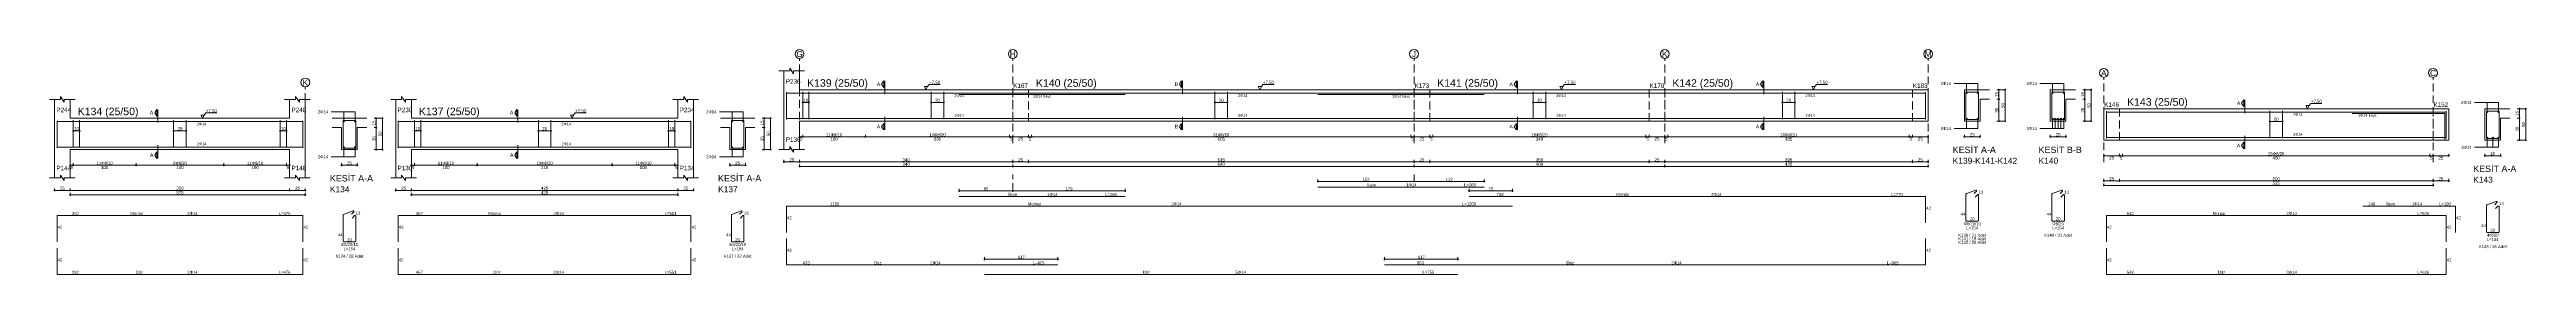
# Model space of a CAD drawing. Header units: millimetres. Extents: x 23801 to 80069, y 9628 to 14137.
# Drawn here: x 46973 to 52899, y 11367 to 11904 of the extents above; entities that cross this region are included whole.
import ezdxf

# ---------------------------------------------------------------- set-up
doc = ezdxf.new("R2010")
doc.units = ezdxf.units.MM
doc.linetypes.add('DASHDOT2', pattern=[12.7, 6.35, -3.175, 0, -3.175])
doc.linetypes.add('DASHED4', pattern=[18.75, 12.5, -6.25])
doc.layers.add('aks', color=251, linetype='DASHDOT2', lineweight=35)
for name, color, linetype in [('Donatı Topl. Uzun. Yazısı', 7, 'Continuous'), ('Donatı Uz. Yazısı', 7, 'Continuous'), ('Donatı Yazısı', 7, 'Continuous'), ('Donatı Çizgisi', 7, 'Continuous'), ('Kiriş', 7, 'Continuous'), ('Standart', 7, 'Continuous'), ('Ölçülendirme', 7, 'Continuous')]:
    doc.layers.add(name, color=color, linetype=linetype)
doc.styles.add('arial_1_18', font='arial.ttf', dxfattribs={"height": 0.2})

# ---------------------------------------------------------------- blocks, each defined once
blk = doc.blocks.new('IDE475Entity7406')
at = {"layer": 'aks', "color": 30, "linetype": 'DASHED4', "lineweight": 5}
blk.add_lwpolyline([(16605.9, 2001.7), (16605.9, 2136.7)], dxfattribs=at)
at = {"layer": 'aks', "color": 1, "linetype": 'Continuous', "lineweight": 5}
blk.add_circle((16605.9, 2143.7), 7, dxfattribs=at)
at = {"layer": 'Donatı Çizgisi', "color": 5, "linetype": 'Continuous', "lineweight": 5}
for points in [[(16209.9, 2039.3), (16209.9, 2082.7)], [(16209.9, 2081.3), (16601.9, 2081.3)], [(16235.9, 2039.9), (16235.9, 2083.5)], [(16245.9, 2039.9), (16245.9, 2083.5)], [(16395.9, 2039.9), (16395.9, 2083.5)], [(16415.9, 2039.9), (16415.9, 2083.5)], [(16565.9, 2039.9), (16565.9, 2083.5)], [(16575.9, 2039.9), (16575.9, 2083.5)], [(16601.9, 2039.3), (16601.9, 2082.7)], [(16666.3, 2039.2), (16666.3, 2082.8)], [(16666.3, 2082.8), (16686.3, 2082.8)], [(16686.3, 2039.2), (16686.3, 2082.8)], [(16209.9, 2040.7), (16601.9, 2040.7)], [(16666.3, 2039.2), (16686.3, 2039.2)], [(16666.9, 1933.4), (16682, 1938.9)], [(16679.4, 1933.6), (16683, 1937.2)], [(16209.9, 1889.7), (16209.9, 1931.7)], [(16209.9, 1931.7), (16601.9, 1931.7)], [(16601.9, 1889.7), (16601.9, 1931.7)], [(16666.3, 1890.6), (16666.3, 1932.5)], [(16680.8, 1927.7), (16684.5, 1931.5)], [(16686.3, 1890.6), (16686.3, 1930.7)], [(16209.9, 1837.8), (16209.9, 1879.8)], [(16601.9, 1837.8), (16601.9, 1879.8)], [(16667.3, 1889.6), (16685.3, 1889.6)], [(16209.9, 1837.8), (16601.9, 1837.8)]]:
    blk.add_lwpolyline(points, dxfattribs=at)
for centre in [(16667.3, 2081.8), (16685.3, 2081.8), (16667.3, 2040.2), (16685.3, 2040.2)]:
    blk.add_circle(centre, 1, dxfattribs=at)
for centre, start, end in [((16682.3, 1937.9), 315, 110), ((16667.3, 1932.5), 110, 180), ((16685.3, 1930.7), 0, 135), ((16667.3, 1890.6), 180, 270), ((16685.3, 1890.6), 270, 0)]:
    blk.add_arc(centre, 1.02, start, end, dxfattribs=at)
at = {"layer": 'Kiriş', "color": 1, "linetype": 'Continuous', "lineweight": 5}
for points in [[(16197.9, 2116.7), (16215.4, 2116.7)], [(16205.9, 1991.7), (16205.9, 2116.7)], [(16215.4, 2116.7), (16215.4, 2121.2)], [(16221.4, 2112.2), (16215.4, 2121.2)], [(16221.4, 2112.2), (16221.4, 2116.7)], [(16221.4, 2116.7), (16238.9, 2116.7)], [(16230.9, 2086.7), (16230.9, 2116.7)], [(16572.9, 2116.7), (16590.4, 2116.7)], [(16580.9, 2086.7), (16580.9, 2116.7)], [(16590.4, 2116.7), (16590.4, 2121.2)], [(16596.4, 2112.2), (16590.4, 2121.2)], [(16596.4, 2116.7), (16613.9, 2116.7)], [(16596.4, 2112.2), (16596.4, 2116.7)], [(16605.9, 1991.7), (16605.9, 2116.7)], [(16230.9, 2086.7), (16580.9, 2086.7)], [(16648.8, 2086.7), (16703.8, 2086.7)], [(16648.8, 2071.7), (16663.8, 2071.7)], [(16663.8, 2036.7), (16663.8, 2071.7)], [(16688.8, 2071.7), (16703.8, 2071.7)], [(16688.8, 2036.7), (16688.8, 2071.7)], [(16230.9, 2036.7), (16580.9, 2036.7)], [(16230.9, 1991.7), (16230.9, 2036.7)], [(16580.9, 1991.7), (16580.9, 2036.7)], [(16663.8, 2036.7), (16688.8, 2036.7)], [(16197.9, 1991.7), (16215.4, 1991.7)], [(16221.4, 1987.2), (16215.4, 1996.2)], [(16215.4, 1991.7), (16215.4, 1996.2)], [(16221.4, 1991.7), (16238.9, 1991.7)], [(16221.4, 1987.2), (16221.4, 1991.7)], [(16572.9, 1991.7), (16590.4, 1991.7)], [(16596.4, 1987.2), (16590.4, 1996.2)], [(16590.4, 1991.7), (16590.4, 1996.2)], [(16596.4, 1991.7), (16613.9, 1991.7)], [(16596.4, 1987.2), (16596.4, 1991.7)]]:
    blk.add_lwpolyline(points, dxfattribs=at)
at = {"layer": 'Ölçülendirme', "color": 1, "linetype": 'Continuous', "lineweight": 5}
for points in [[(16365.7, 2095.4), (16369.2, 2100.7)], [(16369.2, 2090.2), (16365.7, 2095.4)], [(16369.2, 2090.2), (16369.2, 2100.7)], [(16370.9, 2079.7), (16370.9, 2100.7)], [(16444.7, 2091.7), (16447.2, 2095)], [(16447.2, 2095), (16464.9, 2095)], [(16647.3, 2096.8), (16685.3, 2096.8)], [(16667.3, 2081.8), (16667.3, 2096.8)], [(16685.3, 2081.8), (16685.3, 2096.8)], [(16235.9, 2066.5), (16245.9, 2066.5)], [(16395.9, 2066.5), (16415.9, 2066.5)], [(16442.2, 2086.7), (16439.7, 2091.7)], [(16439.7, 2091.7), (16444.7, 2091.7)], [(16444.7, 2091.7), (16442.2, 2086.7)], [(16442.2, 2086.7), (16442.2, 2086.7)], [(16565.9, 2066.5), (16575.9, 2066.5)], [(16715.5, 2086.7), (16730, 2086.7)], [(16715.5, 2071.7), (16720, 2071.7)], [(16718.8, 2035.7), (16718.8, 2087.7)], [(16728.8, 2035.7), (16728.8, 2087.7)], [(16230.9, 2010.4), (16230.9, 2014.9)], [(16235.9, 2010.4), (16235.9, 2014.9)], [(16335.9, 2010.4), (16335.9, 2014.9)], [(16365.7, 2027.9), (16369.2, 2033.2)], [(16369.2, 2022.7), (16365.7, 2027.9)], [(16369.2, 2022.7), (16369.2, 2033.2)], [(16370.9, 2022.7), (16370.9, 2043.7)], [(16475.9, 2010.4), (16475.9, 2014.9)], [(16575.9, 2010.4), (16575.9, 2014.9)], [(16580.9, 2010.4), (16580.9, 2014.9)], [(16647.3, 2025.2), (16685.3, 2025.2)], [(16663.8, 2010.4), (16663.8, 2014.9)], [(16667.3, 2025.2), (16667.3, 2040.2)], [(16685.3, 2025.2), (16685.3, 2040.2)], [(16688.8, 2010.4), (16688.8, 2014.9)], [(16715.5, 2036.7), (16730, 2036.7)], [(16229.9, 2011.7), (16581.9, 2011.7)], [(16662.8, 2011.7), (16689.8, 2011.7)], [(16204.9, 1971.7), (16606.9, 1971.7)], [(16205.9, 1970.4), (16205.9, 1974.9)], [(16229.9, 1964.5), (16606.9, 1964.5)], [(16230.9, 1970.4), (16230.9, 1974.9)], [(16230.9, 1963.2), (16230.9, 1967.7)], [(16580.9, 1970.4), (16580.9, 1974.9)], [(16605.9, 1970.4), (16605.9, 1974.9)], [(16605.9, 1963.2), (16605.9, 1967.7)]]:
    blk.add_lwpolyline(points, dxfattribs=at)
for centre in [(16235.9, 2066.5), (16245.9, 2066.5), (16395.9, 2066.5), (16415.9, 2066.5), (16565.9, 2066.5), (16575.9, 2066.5), (16718.8, 2086.7), (16718.8, 2071.7), (16728.8, 2086.7), (16718.8, 2036.7), (16728.8, 2036.7), (16230.9, 2011.7), (16235.9, 2011.7), (16235.9, 2011.7), (16335.9, 2011.7), (16335.9, 2011.7), (16475.9, 2011.7), (16475.9, 2011.7), (16575.9, 2011.7), (16575.9, 2011.7), (16580.9, 2011.7), (16663.8, 2011.7), (16688.8, 2011.7), (16205.9, 1971.7), (16230.9, 1971.7), (16230.9, 1971.7), (16230.9, 1964.5), (16580.9, 1971.7), (16580.9, 1971.7), (16605.9, 1971.7), (16605.9, 1964.5)]:
    blk.add_circle(centre, 0.75, dxfattribs=at)
at = {"layer": 'aks', "color": 1, "linetype": 'Continuous', "lineweight": 5, "style": 'arial_1_18'}
blk.add_text('K', height=9.45, dxfattribs=at).set_placement((16601.5, 2138.8))
at = {"layer": 'Donatı Topl. Uzun. Yazısı', "color": 1, "linetype": 'Continuous', "lineweight": 5, "style": 'arial_1_18'}
for s, p in [('L=476', (16563.5, 1932.7)), ('L=154', (16666.9, 1876.2)), ('L=476', (16563.5, 1838.8))]:
    blk.add_text(s, height=4.8, dxfattribs=at).set_placement(p)
at = {"layer": 'Donatı Uz. Yazısı', "color": 1, "linetype": 'Continuous', "lineweight": 5, "style": 'arial_1_18'}
for s, p in [('392', (16233.5, 1932.7)), ('13', (16686.3, 1933.2)), ('42', (16210.9, 1910.7)), ('42', (16602.9, 1910.7)), ('44', (16657.9, 1898.3)), ('42', (16210.9, 1858.8)), ('42', (16602.9, 1858.8)), ('20', (16672.5, 1890.6)), ('392', (16233.5, 1838.8))]:
    blk.add_text(s, height=4.8, dxfattribs=at).set_placement(p)
at = {"layer": 'Donatı Yazısı', "color": 5, "linetype": 'Continuous', "lineweight": 5, "style": 'arial_1_18'}
for s, p in [('2Φ14', (16625.9, 2094.4)), ('2Φ14', (16625.9, 2022.8)), ('2Φ14', (16417.7, 1932.7)), ('K134 / 28 Adet', (16654.1, 1864.6)), ('Φ8/20/10', (16662.4, 1882.9)), ('2Φ14', (16417.7, 1838.8))]:
    blk.add_text(s, height=4.8, dxfattribs=at).set_placement(p)
for p in [(16432.9, 2075.4), (16432.9, 2043.7)]:
    blk.add_text('2Φ14', height=4.32, rotation=360, dxfattribs=at).set_placement(p)
at = {"layer": 'Donatı Yazısı', "color": 1, "linetype": 'Continuous', "lineweight": 5, "style": 'arial_1_18'}
for s, p in [('Montaj', (16327, 1932.7)), ('Düz', (16335.2, 1838.8))]:
    blk.add_text(s, height=4.8, dxfattribs=at).set_placement(p)
at = {"layer": 'Kiriş', "color": 1, "linetype": 'Continuous', "lineweight": 5, "style": 'arial_1_18'}
for s, height, p in [('P244', 7.2, (16208.9, 2096.3)), ('K134 (25/50)', 12, (16242.9, 2091.5)), ('P248', 7.2, (16583.9, 2096.3)), ('P144', 7.2, (16208.9, 2003.7)), ('P148', 7.2, (16583.9, 2003.7)), ('KESİT A-A', 10.2, (16645.1, 1985.9)), ('K134', 9.6, (16645.1, 1968.8))]:
    blk.add_text(s, height=height, dxfattribs=at).set_placement(p)
at = {"layer": 'Ölçülendirme', "color": 1, "linetype": 'Continuous', "lineweight": 5, "style": 'arial_1_18'}
for s, height, p in [('A', 5.95, (16358, 2092.5)), ('+7.50', 5, (16447.2, 2096)), ('A', 5.95, (16358, 2025)), ('25', 5, (16672.4, 2012.7)), ('25', 5, (16214.6, 1972.7)), ('5', 5, (16231.5, 2005.7)), ('100', 5, (16280.1, 2005.7)), ('350', 5, (16400.1, 1972.7)), ('140', 5, (16400.1, 2005.7)), ('100', 5, (16520.1, 2005.7)), ('5', 5, (16576.5, 2005.7)), ('25', 5, (16589.6, 1972.7)), ('375', 5, (16400.1, 1965.5))]:
    blk.add_text(s, height=height, dxfattribs=at).set_placement(p)
for s, rotation, p in [('10', 360, (16237.1, 2067.5)), ('20', 360, (16402.1, 2067.5)), ('10', 360, (16567.1, 2067.5)), ('35', 90, (16717.8, 2050.3)), ('15', 90, (16717.8, 2075.3)), ('50', 90, (16727.8, 2057.8))]:
    blk.add_text(s, height=5, rotation=rotation, dxfattribs=at).set_placement(p)
at = {"layer": 'Ölçülendirme', "color": 5, "linetype": 'Continuous', "lineweight": 5, "style": 'arial_1_18'}
for s, p in [('11Φ8/10', (16273, 2012.7)), ('6Φ8/20', (16394.9, 2012.7)), ('11Φ8/10', (16513, 2012.7))]:
    blk.add_text(s, height=4.8, dxfattribs=at).set_placement(p)
blk = doc.blocks.new('IDE475Entity7407')
at = {"layer": 'Donatı Çizgisi', "color": 5, "linetype": 'Continuous', "lineweight": 5}
for points in [[(16754.1, 2039.3), (16754.1, 2082.7)], [(16754.1, 2081.3), (17221.1, 2081.3)], [(16780.1, 2039.9), (16780.1, 2083.5)], [(16790.1, 2039.9), (16790.1, 2083.5)], [(16977.6, 2039.9), (16977.6, 2083.5)], [(16997.6, 2039.9), (16997.6, 2083.5)], [(17185.1, 2039.9), (17185.1, 2083.5)], [(17195.1, 2039.9), (17195.1, 2083.5)], [(17221.1, 2039.3), (17221.1, 2082.7)], [(17285.5, 2039.2), (17285.5, 2082.8)], [(17285.5, 2082.8), (17305.5, 2082.8)], [(17305.5, 2039.2), (17305.5, 2082.8)], [(16754.1, 2040.7), (17221.1, 2040.7)], [(17285.5, 2039.2), (17305.5, 2039.2)], [(17286.1, 1933.4), (17301.2, 1938.9)], [(17298.6, 1933.6), (17302.2, 1937.2)], [(16754.1, 1889.7), (16754.1, 1931.7)], [(16754.1, 1931.7), (17221.1, 1931.7)], [(17221.1, 1889.7), (17221.1, 1931.7)], [(17285.5, 1890.6), (17285.5, 1932.5)], [(17300, 1927.7), (17303.7, 1931.5)], [(17305.5, 1890.6), (17305.5, 1930.7)], [(16754.1, 1837.8), (16754.1, 1879.8)], [(17221.1, 1837.8), (17221.1, 1879.8)], [(17286.5, 1889.6), (17304.5, 1889.6)], [(16754.1, 1837.8), (17221.1, 1837.8)]]:
    blk.add_lwpolyline(points, dxfattribs=at)
for centre in [(17286.5, 2081.8), (17304.5, 2081.8), (17286.5, 2040.2), (17304.5, 2040.2)]:
    blk.add_circle(centre, 1, dxfattribs=at)
for centre, start, end in [((17301.5, 1937.9), 315, 110), ((17286.5, 1932.5), 110, 180), ((17304.5, 1930.7), 0, 135), ((17286.5, 1890.6), 180, 270), ((17304.5, 1890.6), 270, 0)]:
    blk.add_arc(centre, 1.02, start, end, dxfattribs=at)
at = {"layer": 'Kiriş', "color": 1, "linetype": 'Continuous', "lineweight": 5}
for points in [[(16742.1, 2116.7), (16759.6, 2116.7)], [(16750.1, 1991.7), (16750.1, 2116.7)], [(16759.6, 2116.7), (16759.6, 2121.2)], [(16765.6, 2112.2), (16759.6, 2121.2)], [(16765.6, 2112.2), (16765.6, 2116.7)], [(16765.6, 2116.7), (16783.1, 2116.7)], [(16775.1, 2086.7), (16775.1, 2116.7)], [(17192.1, 2116.7), (17209.6, 2116.7)], [(17200.1, 2086.7), (17200.1, 2116.7)], [(17209.6, 2116.7), (17209.6, 2121.2)], [(17215.6, 2112.2), (17209.6, 2121.2)], [(17215.6, 2116.7), (17233.1, 2116.7)], [(17215.6, 2112.2), (17215.6, 2116.7)], [(17225.1, 1991.7), (17225.1, 2116.7)], [(16775.1, 2086.7), (17200.1, 2086.7)], [(17268, 2086.7), (17323, 2086.7)], [(17268, 2071.7), (17283, 2071.7)], [(17283, 2036.7), (17283, 2071.7)], [(17308, 2071.7), (17323, 2071.7)], [(17308, 2036.7), (17308, 2071.7)], [(16775.1, 2036.7), (17200.1, 2036.7)], [(16775.1, 1991.7), (16775.1, 2036.7)], [(17200.1, 1991.7), (17200.1, 2036.7)], [(17283, 2036.7), (17308, 2036.7)], [(16742.1, 1991.7), (16759.6, 1991.7)], [(16765.6, 1987.2), (16759.6, 1996.2)], [(16759.6, 1991.7), (16759.6, 1996.2)], [(16765.6, 1991.7), (16783.1, 1991.7)], [(16765.6, 1987.2), (16765.6, 1991.7)], [(17192.1, 1991.7), (17209.6, 1991.7)], [(17215.6, 1987.2), (17209.6, 1996.2)], [(17209.6, 1991.7), (17209.6, 1996.2)], [(17215.6, 1991.7), (17233.1, 1991.7)], [(17215.6, 1987.2), (17215.6, 1991.7)]]:
    blk.add_lwpolyline(points, dxfattribs=at)
at = {"layer": 'Ölçülendirme', "color": 1, "linetype": 'Continuous', "lineweight": 5}
for points in [[(16939.9, 2095.4), (16943.4, 2100.7)], [(16943.4, 2090.2), (16939.9, 2095.4)], [(16943.4, 2090.2), (16943.4, 2100.7)], [(16945.1, 2079.7), (16945.1, 2100.7)], [(17033.9, 2091.7), (17036.4, 2095)], [(17036.4, 2095), (17054.1, 2095)], [(17266.5, 2096.8), (17304.5, 2096.8)], [(17286.5, 2081.8), (17286.5, 2096.8)], [(17304.5, 2081.8), (17304.5, 2096.8)], [(16780.1, 2066.5), (16790.1, 2066.5)], [(16977.6, 2066.5), (16997.6, 2066.5)], [(17031.4, 2086.7), (17028.9, 2091.7)], [(17028.9, 2091.7), (17033.9, 2091.7)], [(17033.9, 2091.7), (17031.4, 2086.7)], [(17031.4, 2086.7), (17031.4, 2086.7)], [(17185.1, 2066.5), (17195.1, 2066.5)], [(17334.7, 2086.7), (17349.2, 2086.7)], [(17334.7, 2071.7), (17339.2, 2071.7)], [(17338, 2035.7), (17338, 2087.7)], [(17348, 2035.7), (17348, 2087.7)], [(16775.1, 2010.4), (16775.1, 2014.9)], [(16780.1, 2010.4), (16780.1, 2014.9)], [(16880.1, 2010.4), (16880.1, 2014.9)], [(16939.9, 2027.9), (16943.4, 2033.2)], [(16943.4, 2022.7), (16939.9, 2027.9)], [(16943.4, 2022.7), (16943.4, 2033.2)], [(16945.1, 2022.7), (16945.1, 2043.7)], [(17095.1, 2010.4), (17095.1, 2014.9)], [(17195.1, 2010.4), (17195.1, 2014.9)], [(17200.1, 2010.4), (17200.1, 2014.9)], [(17266.5, 2025.2), (17304.5, 2025.2)], [(17283, 2010.4), (17283, 2014.9)], [(17286.5, 2025.2), (17286.5, 2040.2)], [(17304.5, 2025.2), (17304.5, 2040.2)], [(17308, 2010.4), (17308, 2014.9)], [(17334.7, 2036.7), (17349.2, 2036.7)], [(16774.1, 2011.7), (17201.1, 2011.7)], [(17282, 2011.7), (17309, 2011.7)], [(16749.1, 1971.7), (17226.1, 1971.7)], [(16750.1, 1970.4), (16750.1, 1974.9)], [(16774.1, 1964.5), (17201.1, 1964.5)], [(16775.1, 1970.4), (16775.1, 1974.9)], [(16775.1, 1963.2), (16775.1, 1967.7)], [(17200.1, 1970.4), (17200.1, 1974.9)], [(17200.1, 1963.2), (17200.1, 1967.7)], [(17225.1, 1970.4), (17225.1, 1974.9)]]:
    blk.add_lwpolyline(points, dxfattribs=at)
for centre in [(16780.1, 2066.5), (16790.1, 2066.5), (16977.6, 2066.5), (16997.6, 2066.5), (17185.1, 2066.5), (17195.1, 2066.5), (17338, 2086.7), (17338, 2071.7), (17348, 2086.7), (17338, 2036.7), (17348, 2036.7), (16775.1, 2011.7), (16780.1, 2011.7), (16780.1, 2011.7), (16880.1, 2011.7), (16880.1, 2011.7), (17095.1, 2011.7), (17095.1, 2011.7), (17195.1, 2011.7), (17195.1, 2011.7), (17200.1, 2011.7), (17283, 2011.7), (17308, 2011.7), (16750.1, 1971.7), (16775.1, 1971.7), (16775.1, 1971.7), (16775.1, 1964.5), (17200.1, 1971.7), (17200.1, 1971.7), (17200.1, 1964.5), (17225.1, 1971.7)]:
    blk.add_circle(centre, 0.75, dxfattribs=at)
at = {"layer": 'Donatı Topl. Uzun. Yazısı', "color": 1, "linetype": 'Continuous', "lineweight": 5, "style": 'arial_1_18'}
for s, p in [('L=551', (17179, 1932.7)), ('L=154', (17286.1, 1876.2)), ('L=551', (17179, 1838.8))]:
    blk.add_text(s, height=4.8, dxfattribs=at).set_placement(p)
at = {"layer": 'Donatı Uz. Yazısı', "color": 1, "linetype": 'Continuous', "lineweight": 5, "style": 'arial_1_18'}
for s, p in [('467', (16782.2, 1932.7)), ('13', (17305.5, 1933.2)), ('42', (16755.1, 1910.7)), ('42', (17222.1, 1910.7)), ('44', (17277.1, 1898.3)), ('42', (16755.1, 1858.8)), ('42', (17222.1, 1858.8)), ('20', (17291.7, 1890.6)), ('467', (16782.2, 1838.8))]:
    blk.add_text(s, height=4.8, dxfattribs=at).set_placement(p)
at = {"layer": 'Donatı Yazısı', "color": 5, "linetype": 'Continuous', "lineweight": 5, "style": 'arial_1_18'}
for s, p in [('2Φ14', (17245.1, 2094.4)), ('2Φ14', (17245.1, 2022.8)), ('2Φ14', (17001.7, 1932.7)), ('K137 / 32 Adet', (17273.3, 1864.6)), ('Φ8/20/10', (17281.6, 1882.9)), ('2Φ14', (17001.7, 1838.8))]:
    blk.add_text(s, height=4.8, dxfattribs=at).set_placement(p)
for p in [(17014.6, 2075.4), (17014.6, 2043.7)]:
    blk.add_text('2Φ14', height=4.32, rotation=360, dxfattribs=at).set_placement(p)
at = {"layer": 'Donatı Yazısı', "color": 1, "linetype": 'Continuous', "lineweight": 5, "style": 'arial_1_18'}
for s, p in [('Montaj', (16897.5, 1932.7)), ('Düz', (16905.7, 1838.8))]:
    blk.add_text(s, height=4.8, dxfattribs=at).set_placement(p)
at = {"layer": 'Kiriş', "color": 1, "linetype": 'Continuous', "lineweight": 5, "style": 'arial_1_18'}
for s, height, p in [('P230', 7.2, (16753.1, 2096.3)), ('K137 (25/50)', 12, (16787.1, 2091.5)), ('P234', 7.2, (17203.1, 2096.3)), ('P130', 7.2, (16753.1, 2003.7)), ('P134', 7.2, (17203.1, 2003.7)), ('KESİT A-A', 10.2, (17264.3, 1985.9)), ('K137', 9.6, (17264.3, 1968.8))]:
    blk.add_text(s, height=height, dxfattribs=at).set_placement(p)
at = {"layer": 'Ölçülendirme', "color": 1, "linetype": 'Continuous', "lineweight": 5, "style": 'arial_1_18'}
for s, height, p in [('A', 5.95, (16932.3, 2092.5)), ('+7.50', 5, (17036.4, 2096)), ('A', 5.95, (16932.3, 2025)), ('25', 5, (17291.6, 2012.7)), ('25', 5, (16758.8, 1972.7)), ('5', 5, (16775.7, 2005.7)), ('100', 5, (16824.3, 2005.7)), ('425', 5, (16981.8, 1972.7)), ('215', 5, (16981.8, 2005.7)), ('100', 5, (17139.3, 2005.7)), ('5', 5, (17195.7, 2005.7)), ('25', 5, (17208.8, 1972.7)), ('425', 5, (16981.8, 1965.5))]:
    blk.add_text(s, height=height, dxfattribs=at).set_placement(p)
for s, rotation, p in [('10', 360, (16781.3, 2067.5)), ('20', 360, (16983.8, 2067.5)), ('10', 360, (17186.3, 2067.5)), ('35', 90, (17337, 2050.3)), ('15', 90, (17337, 2075.3)), ('50', 90, (17347, 2057.8))]:
    blk.add_text(s, height=5, rotation=rotation, dxfattribs=at).set_placement(p)
at = {"layer": 'Ölçülendirme', "color": 5, "linetype": 'Continuous', "lineweight": 5, "style": 'arial_1_18'}
for s, p in [('11Φ8/10', (16817.2, 2012.7)), ('10Φ8/20', (16974.7, 2012.7)), ('11Φ8/10', (17132.2, 2012.7))]:
    blk.add_text(s, height=4.8, dxfattribs=at).set_placement(p)
blk = doc.blocks.new('IDE475Entity7408')
at = {"layer": 'aks', "color": 30, "linetype": 'DASHED4', "lineweight": 5}
for points in [[(17394.3, 2047), (17394.3, 2182)], [(17734.3, 2047), (17734.3, 2182)], [(18374.3, 2047), (18374.3, 2182)], [(18774.3, 2047), (18774.3, 2182)], [(19194.3, 2047), (19194.3, 2182)], [(17734.3, 1970.9), (17734.3, 1997)], [(18374.3, 1986), (18374.3, 1997)]]:
    blk.add_lwpolyline(points, dxfattribs=at)
at = {"layer": 'aks', "color": 1, "linetype": 'Continuous', "lineweight": 5}
for centre in [(17394.3, 2189), (17734.3, 2189), (18374.3, 2189), (18774.3, 2189), (19194.3, 2189)]:
    blk.add_circle(centre, 7, dxfattribs=at)
at = {"layer": 'Donatı Çizgisi', "color": 5, "linetype": 'Continuous', "lineweight": 5}
for points in [[(17373.3, 2084.6), (17373.3, 2128)], [(17373.3, 2126.6), (19190.3, 2126.6)], [(17399.3, 2085.2), (17399.3, 2128.8)], [(17409.3, 2085.2), (17409.3, 2128.8)], [(17604.3, 2085.2), (17604.3, 2128.8)], [(17624.3, 2085.2), (17624.3, 2128.8)], [(17648.8, 2124.6), (17913.6, 2124.6)], [(18056.8, 2085.2), (18056.8, 2128.8)], [(18076.8, 2085.2), (18076.8, 2128.8)], [(18221.1, 2124.6), (18486.3, 2124.6)], [(18564.3, 2085.2), (18564.3, 2128.8)], [(18584.3, 2085.2), (18584.3, 2128.8)], [(18961.8, 2085.2), (18961.8, 2128.8)], [(18981.8, 2085.2), (18981.8, 2128.8)], [(19190.3, 2084.6), (19190.3, 2128)], [(19254.7, 2084.5), (19254.7, 2128.1)], [(19254.7, 2128.1), (19274.7, 2128.1)], [(19274.7, 2084.5), (19274.7, 2128.1)], [(19391.7, 2084.5), (19391.7, 2128.1)], [(19391.7, 2128.1), (19411.7, 2128.1)], [(19411.7, 2084.5), (19411.7, 2128.1)], [(17373.3, 2086), (19190.3, 2086)], [(19254.7, 2084.5), (19274.7, 2084.5)], [(19391.7, 2084.5), (19411.7, 2084.5)], [(18221.1, 1977), (18486.3, 1977)], [(17373.3, 1904.8), (17373.3, 1946.8)], [(17373.3, 1946.8), (18531.3, 1946.8)], [(17648.8, 1961.9), (17913.6, 1961.9)], [(18462.3, 1961.9), (19190.3, 1961.9)], [(19190.3, 1919.9), (19190.3, 1961.9)], [(19254.7, 1923.9), (19254.7, 1965.8)], [(19255.4, 1966.7), (19270.4, 1972.2)], [(19267.8, 1966.9), (19271.4, 1970.5)], [(19269.2, 1961), (19272.9, 1964.8)], [(19274.7, 1923.9), (19274.7, 1964)], [(19391.7, 1923.9), (19391.7, 1965.8)], [(19392.4, 1966.7), (19407.4, 1972.2)], [(19404.8, 1966.9), (19408.4, 1970.5)], [(19406.2, 1961), (19409.9, 1964.8)], [(19411.7, 1923.9), (19411.7, 1964)], [(19255.7, 1922.9), (19273.7, 1922.9)], [(19392.7, 1922.9), (19410.7, 1922.9)], [(17373.3, 1852.9), (17373.3, 1894.9)], [(19190.3, 1852.9), (19190.3, 1894.9)], [(17373.3, 1852.9), (17806.3, 1852.9)], [(17689.3, 1837.8), (18444.3, 1837.8)], [(18327.3, 1852.9), (19190.3, 1852.9)]]:
    blk.add_lwpolyline(points, dxfattribs=at)
for centre in [(19255.7, 2127.1), (19273.7, 2127.1), (19392.7, 2127.1), (19410.7, 2127.1), (19255.7, 2085.5), (19273.7, 2085.5), (19392.7, 2085.5), (19397.2, 2085.5), (19401.7, 2085.5), (19406.2, 2085.5), (19410.7, 2085.5)]:
    blk.add_circle(centre, 1, dxfattribs=at)
for centre, start, end in [((19255.7, 1965.8), 110, 180), ((19270.7, 1971.2), 315, 110), ((19273.7, 1964), 0, 135), ((19392.7, 1965.8), 110, 180), ((19407.7, 1971.2), 315, 110), ((19410.7, 1964), 0, 135), ((19255.7, 1923.9), 180, 270), ((19273.7, 1923.9), 270, 0), ((19392.7, 1923.9), 180, 270), ((19410.7, 1923.9), 270, 0)]:
    blk.add_arc(centre, 1.02, start, end, dxfattribs=at)
at = {"layer": 'Kiriş', "color": 1, "linetype": 'Continuous', "lineweight": 5}
for points in [[(17361.3, 2162), (17378.8, 2162)], [(17369.3, 2037), (17369.3, 2162)], [(17378.8, 2162), (17378.8, 2166.5)], [(17384.8, 2157.5), (17378.8, 2166.5)], [(17384.8, 2157.5), (17384.8, 2162)], [(17384.8, 2162), (17402.3, 2162)], [(17394.3, 2132), (17394.3, 2162)], [(17394.3, 2132), (19194.3, 2132)], [(19194.3, 2082), (19194.3, 2132)], [(19252.2, 2132), (19292.2, 2132)], [(19252.2, 2082), (19252.2, 2132)], [(19277.2, 2117), (19292.2, 2117)], [(19277.2, 2082), (19277.2, 2117)], [(19389.2, 2082), (19389.2, 2132)], [(19389.2, 2132), (19429.2, 2132)], [(19414.2, 2117), (19429.2, 2117)], [(19414.2, 2082), (19414.2, 2117)], [(17394.3, 2082), (19194.3, 2082)], [(17394.3, 2037), (17394.3, 2082)], [(19252.2, 2082), (19277.2, 2082)], [(19389.2, 2082), (19414.2, 2082)], [(17361.3, 2037), (17378.8, 2037)], [(17384.8, 2032.5), (17378.8, 2041.5)], [(17378.8, 2037), (17378.8, 2041.5)], [(17384.8, 2037), (17402.3, 2037)], [(17384.8, 2032.5), (17384.8, 2037)]]:
    blk.add_lwpolyline(points, dxfattribs=at)
at = {"layer": 'Kiriş', "color": 1, "linetype": 'DASHED4', "lineweight": 5}
for points in [[(17734.3, 2082), (17734.3, 2132)], [(17759.3, 2082), (17759.3, 2132)], [(18374.3, 2082), (18374.3, 2132)], [(18399.3, 2082), (18399.3, 2132)], [(18749.3, 2082), (18749.3, 2132)], [(18774.3, 2082), (18774.3, 2132)], [(19169.3, 2082), (19169.3, 2132)], [(19194.3, 2082), (19194.3, 2132)]]:
    blk.add_lwpolyline(points, dxfattribs=at)
at = {"layer": 'Ölçülendirme', "color": 1, "linetype": 'Continuous', "lineweight": 5}
for points in [[(17525.1, 2140.7), (17528.6, 2146)], [(17528.6, 2135.5), (17525.1, 2140.7)], [(17528.6, 2135.5), (17528.6, 2146)], [(17530.3, 2125), (17530.3, 2146)], [(17595.8, 2132), (17593.3, 2137)], [(17593.3, 2137), (17598.3, 2137)], [(17598.3, 2137), (17595.8, 2132)], [(17598.3, 2137), (17600.8, 2140.3)], [(17600.8, 2140.3), (17618.5, 2140.3)], [(18000.1, 2140.7), (18003.6, 2146)], [(18003.6, 2135.5), (18000.1, 2140.7)], [(18003.6, 2135.5), (18003.6, 2146)], [(18005.3, 2125), (18005.3, 2146)], [(18128.3, 2132), (18125.8, 2137)], [(18125.8, 2137), (18130.8, 2137)], [(18130.8, 2137), (18128.3, 2132)], [(18130.8, 2137), (18133.3, 2140.3)], [(18133.3, 2140.3), (18151, 2140.3)], [(18534.1, 2140.7), (18537.6, 2146)], [(18537.6, 2135.5), (18534.1, 2140.7)], [(18537.6, 2135.5), (18537.6, 2146)], [(18539.3, 2125), (18539.3, 2146)], [(18609.3, 2132), (18606.8, 2137)], [(18606.8, 2137), (18611.8, 2137)], [(18611.8, 2137), (18609.3, 2132)], [(18611.8, 2137), (18614.3, 2140.3)], [(18614.3, 2140.3), (18632, 2140.3)], [(18927.1, 2140.7), (18930.6, 2146)], [(18930.6, 2135.5), (18927.1, 2140.7)], [(18930.6, 2135.5), (18930.6, 2146)], [(18932.3, 2125), (18932.3, 2146)], [(19011.3, 2132), (19008.8, 2137)], [(19008.8, 2137), (19013.8, 2137)], [(19013.8, 2137), (19011.3, 2132)], [(19013.8, 2137), (19016.3, 2140.3)], [(19016.3, 2140.3), (19034, 2140.3)], [(19235.7, 2142.1), (19273.7, 2142.1)], [(19255.7, 2127.1), (19255.7, 2142.1)], [(19273.7, 2127.1), (19273.7, 2142.1)], [(19372.7, 2142.1), (19410.7, 2142.1)], [(19392.7, 2127.1), (19392.7, 2142.1)], [(19410.7, 2127.1), (19410.7, 2142.1)], [(17399.3, 2111.8), (17409.3, 2111.8)], [(17595.8, 2132), (17595.8, 2132)], [(17604.3, 2111.8), (17624.3, 2111.8)], [(18056.8, 2111.8), (18076.8, 2111.8)], [(18128.3, 2132), (18128.3, 2132)], [(18564.3, 2111.8), (18584.3, 2111.8)], [(18609.3, 2132), (18609.3, 2132)], [(18961.8, 2111.8), (18981.8, 2111.8)], [(19011.3, 2132), (19011.3, 2132)], [(19303.9, 2132), (19318.4, 2132)], [(19303.9, 2117), (19308.4, 2117)], [(19307.2, 2081), (19307.2, 2133)], [(19317.2, 2081), (19317.2, 2133)], [(19440.9, 2132), (19455.4, 2132)], [(19440.9, 2117), (19445.4, 2117)], [(19444.2, 2081), (19444.2, 2133)], [(19454.2, 2081), (19454.2, 2133)], [(17393.3, 2057), (19195.3, 2057)], [(17394.3, 2055.7), (17394.3, 2060.2)], [(17399.3, 2055.7), (17399.3, 2060.2)], [(17499.3, 2055.7), (17499.3, 2060.2)], [(17525.1, 2073.2), (17528.6, 2078.5)], [(17528.6, 2068), (17525.1, 2073.2)], [(17528.6, 2068), (17528.6, 2078.5)], [(17530.3, 2068), (17530.3, 2089)], [(17729.3, 2055.7), (17729.3, 2060.2)], [(17734.3, 2055.7), (17734.3, 2060.2)], [(17759.3, 2055.7), (17759.3, 2060.2)], [(17764.3, 2055.7), (17764.3, 2060.2)], [(18000.1, 2073.2), (18003.6, 2078.5)], [(18003.6, 2068), (18000.1, 2073.2)], [(18003.6, 2068), (18003.6, 2078.5)], [(18005.3, 2068), (18005.3, 2089)], [(18369.3, 2055.7), (18369.3, 2060.2)], [(18374.3, 2055.7), (18374.3, 2060.2)], [(18399.3, 2055.7), (18399.3, 2060.2)], [(18404.3, 2055.7), (18404.3, 2060.2)], [(18534.1, 2073.2), (18537.6, 2078.5)], [(18537.6, 2068), (18534.1, 2073.2)], [(18537.6, 2068), (18537.6, 2078.5)], [(18539.3, 2068), (18539.3, 2089)], [(18744.3, 2055.7), (18744.3, 2060.2)], [(18749.3, 2055.7), (18749.3, 2060.2)], [(18774.3, 2055.7), (18774.3, 2060.2)], [(18779.3, 2055.7), (18779.3, 2060.2)], [(18927.1, 2073.2), (18930.6, 2078.5)], [(18930.6, 2068), (18927.1, 2073.2)], [(18930.6, 2068), (18930.6, 2078.5)], [(18932.3, 2068), (18932.3, 2089)], [(19164.3, 2055.7), (19164.3, 2060.2)], [(19169.3, 2055.7), (19169.3, 2060.2)], [(19194.3, 2055.7), (19194.3, 2060.2)], [(19235.7, 2070.5), (19273.7, 2070.5)], [(19251.2, 2057), (19278.2, 2057)], [(19252.2, 2055.7), (19252.2, 2060.2)], [(19255.7, 2070.5), (19255.7, 2085.5)], [(19273.7, 2070.5), (19273.7, 2085.5)], [(19277.2, 2055.7), (19277.2, 2060.2)], [(19303.9, 2082), (19318.4, 2082)], [(19372.7, 2070.5), (19410.7, 2070.5)], [(19388.2, 2057), (19415.2, 2057)], [(19389.2, 2055.7), (19389.2, 2060.2)], [(19392.7, 2070.5), (19392.7, 2085.5)], [(19397.2, 2070.5), (19397.2, 2085.5)], [(19401.7, 2070.5), (19401.7, 2085.5)], [(19406.2, 2070.5), (19406.2, 2085.5)], [(19410.7, 2070.5), (19410.7, 2085.5)], [(19414.2, 2055.7), (19414.2, 2060.2)], [(19440.9, 2082), (19455.4, 2082)], [(17368.3, 2017), (19195.3, 2017)], [(17369.3, 2015.7), (17369.3, 2020.2)], [(17394.3, 2015.7), (17394.3, 2020.2)], [(17734.3, 2015.7), (17734.3, 2020.2)], [(17759.3, 2015.7), (17759.3, 2020.2)], [(18374.3, 2015.7), (18374.3, 2020.2)], [(18399.3, 2015.7), (18399.3, 2020.2)], [(18749.3, 2015.7), (18749.3, 2020.2)], [(18774.3, 2015.7), (18774.3, 2020.2)], [(19169.3, 2015.7), (19169.3, 2020.2)], [(19194.3, 2015.7), (19194.3, 2020.2)], [(17393.3, 2009.8), (19195.3, 2009.8)], [(17394.3, 2008.5), (17394.3, 2013)], [(17734.3, 2008.5), (17734.3, 2013)], [(18220.1, 1986), (18375.3, 1986)], [(18221.1, 1984.7), (18221.1, 1989.2)], [(18373.3, 1986), (18487.3, 1986)], [(18374.3, 2008.5), (18374.3, 2013)], [(18374.3, 1984.7), (18374.3, 1989.2)], [(18374.3, 1984.7), (18374.3, 1989.2)], [(18486.3, 1984.7), (18486.3, 1989.2)], [(18774.3, 2008.5), (18774.3, 2013)], [(19194.3, 2008.5), (19194.3, 2013)], [(17647.8, 1970.9), (17735.3, 1970.9)], [(17648.8, 1969.6), (17648.8, 1974.1)], [(17733.3, 1970.9), (17914.6, 1970.9)], [(17734.3, 1969.6), (17734.3, 1974.1)], [(17734.3, 1969.6), (17734.3, 1974.1)], [(17913.6, 1969.6), (17913.6, 1974.1)], [(18461.3, 1970.9), (18532.3, 1970.9)], [(18462.3, 1969.6), (18462.3, 1974.1)], [(18531.3, 1969.6), (18531.3, 1974.1)], [(17688.3, 1861.9), (17807.3, 1861.9)], [(17689.3, 1860.7), (17689.3, 1865.2)], [(17806.3, 1860.7), (17806.3, 1865.2)], [(18326.3, 1861.9), (18445.3, 1861.9)], [(18327.3, 1860.7), (18327.3, 1865.2)], [(18444.3, 1860.7), (18444.3, 1865.2)]]:
    blk.add_lwpolyline(points, dxfattribs=at)
for centre in [(17399.3, 2111.8), (17409.3, 2111.8), (17604.3, 2111.8), (17624.3, 2111.8), (18056.8, 2111.8), (18076.8, 2111.8), (18564.3, 2111.8), (18584.3, 2111.8), (18961.8, 2111.8), (18981.8, 2111.8), (19307.2, 2132), (19307.2, 2117), (19317.2, 2132), (19444.2, 2132), (19444.2, 2117), (19454.2, 2132), (17394.3, 2057), (17399.3, 2057), (17399.3, 2057), (17499.3, 2057), (17499.3, 2057), (17729.3, 2057), (17729.3, 2057), (17734.3, 2057), (17734.3, 2057), (17759.3, 2057), (17759.3, 2057), (17764.3, 2057), (17764.3, 2057), (18369.3, 2057), (18369.3, 2057), (18374.3, 2057), (18374.3, 2057), (18399.3, 2057), (18399.3, 2057), (18404.3, 2057), (18404.3, 2057), (18744.3, 2057), (18744.3, 2057), (18749.3, 2057), (18749.3, 2057), (18774.3, 2057), (18774.3, 2057), (18779.3, 2057), (18779.3, 2057), (19164.3, 2057), (19164.3, 2057), (19169.3, 2057), (19169.3, 2057), (19194.3, 2057), (19252.2, 2057), (19277.2, 2057), (19307.2, 2082), (19317.2, 2082), (19389.2, 2057), (19414.2, 2057), (19444.2, 2082), (19454.2, 2082), (17369.3, 2017), (17394.3, 2017), (17394.3, 2017), (17734.3, 2017), (17734.3, 2017), (17759.3, 2017), (17759.3, 2017), (18374.3, 2017), (18374.3, 2017), (18399.3, 2017), (18399.3, 2017), (18749.3, 2017), (18749.3, 2017), (18774.3, 2017), (18774.3, 2017), (19169.3, 2017), (19169.3, 2017), (19194.3, 2017), (17394.3, 2009.8), (17734.3, 2009.8), (17734.3, 2009.8), (18221.1, 1986), (18374.3, 2009.8), (18374.3, 2009.8), (18374.3, 1986), (18374.3, 1986), (18486.3, 1986), (18774.3, 2009.8), (18774.3, 2009.8), (19194.3, 2009.8), (17648.8, 1970.9), (17734.3, 1970.9), (17734.3, 1970.9), (17913.6, 1970.9), (18462.3, 1970.9), (18531.3, 1970.9), (17689.3, 1861.9), (17806.3, 1861.9), (18327.3, 1861.9), (18444.3, 1861.9)]:
    blk.add_circle(centre, 0.75, dxfattribs=at)
at = {"layer": 'aks', "color": 1, "linetype": 'Continuous', "lineweight": 5, "style": 'arial_1_18'}
for s, p in [('G', (17389.2, 2184.1)), ('H', (17729.6, 2184.1)), ('J', (18371, 2184.1)), ('K', (18769.9, 2184.1)), ('M', (19188.8, 2184.1))]:
    blk.add_text(s, height=9.45, dxfattribs=at).set_placement(p)
at = {"layer": 'Donatı Topl. Uzun. Yazısı', "color": 1, "linetype": 'Continuous', "lineweight": 5, "style": 'arial_1_18'}
for s, p in [('L=265', (18454.2, 1978)), ('L=265', (17881.5, 1962.9)), ('L=1200', (18450.9, 1947.8)), ('L=770', (19135.1, 1962.9)), ('L=154', (19255.3, 1909.5)), ('L=154', (19392.3, 1909.5)), ('L=475', (17765.9, 1853.9)), ('L=905', (19128.4, 1853.9)), ('L=755', (18387.8, 1838.8))]:
    blk.add_text(s, height=4.8, dxfattribs=at).set_placement(p)
at = {"layer": 'Donatı Uz. Yazısı', "color": 1, "linetype": 'Continuous', "lineweight": 5, "style": 'arial_1_18'}
for s, p in [('1158', (17442.8, 1947.8)), ('728', (18506, 1962.9)), ('42', (19191.3, 1940.9)), ('44', (19246.3, 1931.6)), ('13', (19274.7, 1966.5)), ('44', (19383.3, 1931.6)), ('13', (19411.7, 1966.5)), ('42', (17374.3, 1925.8)), ('20', (19261, 1923.9)), ('20', (19398, 1923.9)), ('42', (17374.3, 1873.9)), ('433', (17399.3, 1853.9)), ('863', (18379.1, 1853.9)), ('42', (19191.3, 1873.9))]:
    blk.add_text(s, height=4.8, dxfattribs=at).set_placement(p)
at = {"layer": 'Donatı Yazısı', "color": 5, "linetype": 'Continuous', "lineweight": 5, "style": 'arial_1_18'}
for s, height, p in [('2Φ14', 4.8, (19214.3, 2139.7)), ('2Φ14', 4.8, (19351.4, 2139.7)), ('1Φ14 İlave', 4.32, (17766.6, 2119.3)), ('1Φ14 İlave', 4.32, (18339.1, 2119.3)), ('2Φ14', 4.8, (19214.3, 2068.1)), ('5Φ14', 4.8, (19351.4, 2068.1)), ('1Φ14', 4.8, (18361.7, 1978)), ('1Φ14', 4.8, (17789.2, 1962.9)), ('2Φ14', 4.8, (17987.1, 1947.8)), ('2Φ14', 4.8, (18848.2, 1962.9)), ('K139 / 21 Adet', 4.8, (19242.5, 1897.9)), ('K141 / 18 Adet', 4.8, (19242.5, 1892.2)), ('Φ8/20/10', 4.8, (19250.8, 1916.2)), ('K140 / 31 Adet', 4.8, (19379.5, 1897.9)), ('Φ8/20', 4.8, (19392.5, 1916.2)), ('2Φ14', 4.8, (17602.8, 1853.9)), ('2Φ14', 4.8, (18784.7, 1853.9)), ('K142 / 20 Adet', 4.8, (19242.5, 1886.4)), ('5Φ14', 4.8, (18089.5, 1838.8))]:
    blk.add_text(s, height=height, dxfattribs=at).set_placement(p)
for s, p in [('2Φ14', (17641.3, 2120.7)), ('2Φ14', (18093.8, 2120.7)), ('2Φ14', (18601.3, 2120.7)), ('2Φ14', (18998.8, 2120.7)), ('2Φ14', (17641.3, 2089)), ('5Φ14', (18093.8, 2089)), ('2Φ14', (18601.3, 2089)), ('2Φ14', (18998.8, 2089))]:
    blk.add_text(s, height=4.32, rotation=360, dxfattribs=at).set_placement(p)
at = {"layer": 'Donatı Yazısı', "color": 1, "linetype": 'Continuous', "lineweight": 5, "style": 'arial_1_18'}
for s, p in [('İlave', (18299.8, 1978)), ('İlave', (17727.3, 1962.9)), ('Montaj', (17758.5, 1947.8)), ('Montaj', (18697, 1962.9)), ('Düz', (17513, 1853.9)), ('Düz', (18617.5, 1853.9)), ('Düz', (17941.7, 1838.8))]:
    blk.add_text(s, height=4.8, dxfattribs=at).set_placement(p)
at = {"layer": 'Kiriş', "color": 1, "linetype": 'Continuous', "lineweight": 5, "style": 'arial_1_18'}
for s, height, p in [('P236', 7.2, (17372.3, 2141.6)), ('K139 (25/50)', 12, (17406.3, 2136.8)), ('K167', 7.2, (17735.1, 2135)), ('K140 (25/50)', 12, (17771.3, 2136.8)), ('K173', 7.2, (18375.1, 2135)), ('K141 (25/50)', 12, (18411.3, 2136.8)), ('K178', 7.2, (18750.1, 2135)), ('K142 (25/50)', 12, (18786.3, 2136.8)), ('K183', 7.2, (19170.1, 2135)), ('P136', 7.2, (17372.3, 2049)), ('KESİT A-A', 10.2, (19233.5, 2031.2)), ('K139-K141-K142', 9.6, (19233.5, 2014.1)), ('K140', 9.6, (19370.5, 2014.1)), ('KESİT B-B', 10.2, (19370.5, 2031.2))]:
    blk.add_text(s, height=height, dxfattribs=at).set_placement(p)
at = {"layer": 'Ölçülendirme', "color": 1, "linetype": 'Continuous', "lineweight": 5, "style": 'arial_1_18'}
for s, height, p in [('A', 5.95, (17517.5, 2137.8)), ('+7.50', 5, (17600.8, 2141.3)), ('B', 5.95, (17992.5, 2137.8)), ('+7.50', 5, (18133.3, 2141.3)), ('A', 5.95, (18526.5, 2137.8)), ('+7.50', 5, (18614.3, 2141.3)), ('A', 5.95, (18919.5, 2137.8)), ('+7.50', 5, (19016.3, 2141.3)), ('5', 5, (17394.9, 2051)), ('100', 5, (17443.5, 2051)), ('A', 5.95, (17517.5, 2070.3)), ('230', 5, (17608.5, 2051)), ('5', 5, (17729.9, 2051)), ('25', 5, (17743, 2051)), ('5', 5, (17759.9, 2051)), ('B', 5.95, (17992.5, 2070.3)), ('605', 5, (18061, 2051)), ('5', 5, (18369.9, 2051)), ('25', 5, (18383, 2051)), ('5', 5, (18399.9, 2051)), ('A', 5.95, (18526.5, 2070.3)), ('340', 5, (18568.5, 2051)), ('5', 5, (18744.9, 2051)), ('25', 5, (18758, 2051)), ('5', 5, (18774.9, 2051)), ('A', 5.95, (18919.5, 2070.3)), ('385', 5, (18966, 2051)), ('5', 5, (19164.9, 2051)), ('25', 5, (19178, 2051)), ('25', 5, (19260.8, 2058)), ('25', 5, (19397.8, 2058)), ('25', 5, (17378, 2018)), ('340', 5, (17558.5, 2018)), ('340', 5, (17558.5, 2010.8)), ('25', 5, (17743, 2018)), ('615', 5, (18061, 2018)), ('640', 5, (18061, 2010.8)), ('25', 5, (18383, 2018)), ('400', 5, (18568.5, 2010.8)), ('350', 5, (18568.5, 2018)), ('25', 5, (18758, 2018)), ('420', 5, (18966, 2010.8)), ('395', 5, (18966, 2018)), ('25', 5, (19178, 2018))]:
    blk.add_text(s, height=height, dxfattribs=at).set_placement(p)
for s, rotation, p in [('10', 360, (17400.5, 2112.8)), ('20', 360, (17610.5, 2112.8)), ('20', 360, (18063, 2112.8)), ('20', 360, (18570.5, 2112.8)), ('20', 360, (18968, 2112.8)), ('35', 90, (19306.2, 2095.6)), ('15', 90, (19306.2, 2120.6)), ('50', 90, (19316.2, 2103.1)), ('15', 90, (19443.2, 2120.6)), ('35', 90, (19443.2, 2095.6)), ('50', 90, (19453.2, 2103.1))]:
    blk.add_text(s, height=5, rotation=rotation, dxfattribs=at).set_placement(p)
at = {"layer": 'Ölçülendirme', "color": 5, "linetype": 'Continuous', "lineweight": 5, "style": 'arial_1_18'}
for s, p in [('11Φ8/10', (17436.4, 2058)), ('10Φ8/20', (17601.4, 2058)), ('31Φ8/20', (18053.9, 2058)), ('18Φ8/20', (18561.4, 2058)), ('20Φ8/20', (18958.9, 2058)), ('85', (17687.9, 1971.9)), ('179', (17818.4, 1971.9)), ('153', (18292.1, 1987)), ('112', (18424.8, 1987)), ('70', (18493.1, 1971.9)), ('117', (17742.3, 1862.9)), ('117', (18380.3, 1862.9))]:
    blk.add_text(s, height=4.8, dxfattribs=at).set_placement(p)
blk = doc.blocks.new('IDE475Entity7409')
at = {"layer": 'aks', "color": 30, "linetype": 'DASHED4', "lineweight": 5}
for points in [[(19474.6, 2016.8), (19474.6, 2151.8)], [(19999.6, 2016.8), (19999.6, 2151.8)]]:
    blk.add_lwpolyline(points, dxfattribs=at)
at = {"layer": 'aks', "color": 1, "linetype": 'Continuous', "lineweight": 5}
for centre in [(19474.6, 2158.8), (19999.6, 2158.8)]:
    blk.add_circle(centre, 7, dxfattribs=at)
at = {"layer": 'Donatı Çizgisi', "color": 5, "linetype": 'Continuous', "lineweight": 5}
for points in [[(19478.6, 2054.4), (19478.6, 2097.8)], [(19478.6, 2096.4), (20020.6, 2096.4)], [(19739.6, 2055), (19739.6, 2098.6)], [(19759.6, 2055), (19759.6, 2098.6)], [(19870.6, 2094.4), (20018.6, 2094.4)], [(20018.6, 2052.4), (20018.6, 2094.4)], [(20020.6, 2054.4), (20020.6, 2097.8)], [(20084.9, 2054.3), (20084.9, 2097.9)], [(20084.9, 2097.9), (20104.9, 2097.9)], [(20104.9, 2054.3), (20104.9, 2097.9)], [(19478.6, 2055.8), (20020.6, 2055.8)], [(20084.9, 2054.3), (20104.9, 2054.3)], [(19887.6, 1946.8), (20035.6, 1946.8)], [(20035.6, 1904.8), (20035.6, 1946.8)], [(20084.9, 1905.7), (20084.9, 1947.6)], [(20085.6, 1948.5), (20100.6, 1954)], [(20098, 1948.7), (20101.6, 1952.3)], [(20099.4, 1942.8), (20103.1, 1946.6)], [(20104.9, 1905.7), (20104.9, 1945.8)], [(19478.6, 1889.7), (19478.6, 1931.7)], [(19478.6, 1931.7), (20020.6, 1931.7)], [(20020.6, 1889.7), (20020.6, 1931.7)], [(20085.9, 1904.7), (20103.9, 1904.7)], [(19478.6, 1837.8), (19478.6, 1879.8)], [(20020.6, 1837.8), (20020.6, 1879.8)], [(19478.6, 1837.8), (20020.6, 1837.8)]]:
    blk.add_lwpolyline(points, dxfattribs=at)
for centre in [(20085.9, 2096.9), (20103.9, 2096.9), (20085.9, 2055.3), (20094.9, 2055.3), (20103.9, 2055.3)]:
    blk.add_circle(centre, 1, dxfattribs=at)
for centre, start, end in [((20085.9, 1947.6), 110, 180), ((20100.9, 1953), 315, 110), ((20103.9, 1945.8), 0, 135), ((20085.9, 1905.7), 180, 270), ((20103.9, 1905.7), 270, 0)]:
    blk.add_arc(centre, 1.02, start, end, dxfattribs=at)
at = {"layer": 'Kiriş', "color": 1, "linetype": 'DASHED4', "lineweight": 5}
for points in [[(19474.6, 2051.8), (19474.6, 2101.8)], [(19499.6, 2051.8), (19499.6, 2101.8)], [(19999.6, 2051.8), (19999.6, 2101.8)], [(20024.6, 2051.8), (20024.6, 2101.8)]]:
    blk.add_lwpolyline(points, dxfattribs=at)
at = {"layer": 'Kiriş', "color": 1, "linetype": 'Continuous', "lineweight": 5}
for points in [[(19474.6, 2101.8), (20024.6, 2101.8)], [(19474.6, 2051.8), (19474.6, 2101.8)], [(20024.6, 2051.8), (20024.6, 2101.8)], [(20082.4, 2051.8), (20082.4, 2101.8)], [(20082.4, 2101.8), (20122.4, 2101.8)], [(20107.4, 2086.8), (20122.4, 2086.8)], [(20107.4, 2051.8), (20107.4, 2086.8)], [(19474.6, 2051.8), (20024.6, 2051.8)], [(20082.4, 2051.8), (20107.4, 2051.8)]]:
    blk.add_lwpolyline(points, dxfattribs=at)
at = {"layer": 'Ölçülendirme', "color": 1, "linetype": 'Continuous', "lineweight": 5}
for points in [[(19694.3, 2110.5), (19697.8, 2115.8)], [(19697.8, 2105.3), (19694.3, 2110.5)], [(19697.8, 2105.3), (19697.8, 2115.8)], [(19699.6, 2094.8), (19699.6, 2115.8)], [(19799.6, 2101.8), (19797.1, 2106.8)], [(19797.1, 2106.8), (19802.1, 2106.8)], [(19802.1, 2106.8), (19799.6, 2101.8)], [(19799.6, 2101.8), (19799.6, 2101.8)], [(19802.1, 2106.8), (19804.6, 2110.1)], [(19804.6, 2110.1), (19822.2, 2110.1)], [(20065.9, 2111.9), (20103.9, 2111.9)], [(20085.9, 2096.9), (20085.9, 2111.9)], [(20103.9, 2096.9), (20103.9, 2111.9)], [(20134.1, 2101.8), (20148.6, 2101.8)], [(20137.4, 2050.8), (20137.4, 2102.8)], [(20147.4, 2050.8), (20147.4, 2102.8)], [(19699.6, 2037.8), (19699.6, 2058.8)], [(19739.6, 2081.6), (19759.6, 2081.6)], [(20085.9, 2040.3), (20085.9, 2055.3)], [(20094.9, 2040.3), (20094.9, 2055.3)], [(20103.9, 2040.3), (20103.9, 2055.3)], [(20134.1, 2086.8), (20138.6, 2086.8)], [(19473.6, 2026.8), (20025.6, 2026.8)], [(19474.6, 2025.5), (19474.6, 2030)], [(19499.6, 2025.5), (19499.6, 2030)], [(19504.6, 2025.5), (19504.6, 2030)], [(19694.3, 2043), (19697.8, 2048.3)], [(19697.8, 2037.8), (19694.3, 2043)], [(19697.8, 2037.8), (19697.8, 2048.3)], [(19994.6, 2025.5), (19994.6, 2030)], [(19999.6, 2025.5), (19999.6, 2030)], [(20024.6, 2025.5), (20024.6, 2030)], [(20065.9, 2040.3), (20103.9, 2040.3)], [(20081.4, 2026.8), (20108.4, 2026.8)], [(20082.4, 2025.5), (20082.4, 2030)], [(20107.4, 2025.5), (20107.4, 2030)], [(20134.1, 2051.8), (20148.6, 2051.8)], [(19473.6, 1986.8), (20025.6, 1986.8)], [(19473.6, 1979.6), (20000.6, 1979.6)], [(19474.6, 1985.5), (19474.6, 1990)], [(19474.6, 1978.3), (19474.6, 1982.8)], [(19499.6, 1985.5), (19499.6, 1990)], [(19999.6, 1985.5), (19999.6, 1990)], [(19999.6, 1978.3), (19999.6, 1982.8)], [(20024.6, 1985.5), (20024.6, 1990)]]:
    blk.add_lwpolyline(points, dxfattribs=at)
for centre in [(20137.4, 2101.8), (20147.4, 2101.8), (19739.6, 2081.6), (19759.6, 2081.6), (20137.4, 2086.8), (19474.6, 2026.8), (19499.6, 2026.8), (19499.6, 2026.8), (19504.6, 2026.8), (19504.6, 2026.8), (19994.6, 2026.8), (19994.6, 2026.8), (19999.6, 2026.8), (19999.6, 2026.8), (20024.6, 2026.8), (20082.4, 2026.8), (20107.4, 2026.8), (20137.4, 2051.8), (20147.4, 2051.8), (19474.6, 1986.8), (19474.6, 1979.6), (19499.6, 1986.8), (19499.6, 1986.8), (19999.6, 1986.8), (19999.6, 1986.8), (19999.6, 1979.6), (20024.6, 1986.8)]:
    blk.add_circle(centre, 0.75, dxfattribs=at)
at = {"layer": 'aks', "color": 1, "linetype": 'Continuous', "lineweight": 5, "style": 'arial_1_18'}
for s, p in [('A', (19470.2, 2153.9)), ('C', (19994.8, 2153.9))]:
    blk.add_text(s, height=9.45, dxfattribs=at).set_placement(p)
at = {"layer": 'Donatı Topl. Uzun. Yazısı', "color": 1, "linetype": 'Continuous', "lineweight": 5, "style": 'arial_1_18'}
for s, p in [('L=626', (19974.6, 1932.7)), ('L=190', (20009.3, 1947.8)), ('L=154', (20085.5, 1891.3)), ('L=626', (19974.6, 1838.8))]:
    blk.add_text(s, height=4.8, dxfattribs=at).set_placement(p)
at = {"layer": 'Donatı Uz. Yazısı', "color": 1, "linetype": 'Continuous', "lineweight": 5, "style": 'arial_1_18'}
for s, p in [('542', (19511.1, 1932.7)), ('148', (19896.4, 1947.8)), ('13', (20104.9, 1948.3)), ('42', (19479.5, 1910.7)), ('42', (20021.5, 1910.7)), ('42', (20036.5, 1925.8)), ('44', (20076.5, 1913.4)), ('20', (20091.2, 1905.7)), ('42', (19479.5, 1858.8)), ('42', (20021.5, 1858.8)), ('542', (19511.1, 1838.8))]:
    blk.add_text(s, height=4.8, dxfattribs=at).set_placement(p)
at = {"layer": 'Donatı Yazısı', "color": 5, "linetype": 'Continuous', "lineweight": 5, "style": 'arial_1_18'}
for s, p in [('2Φ14', (19776.5, 2090.5)), ('3Φ14', (19776.5, 2058.8))]:
    blk.add_text(s, height=4.32, rotation=360, dxfattribs=at).set_placement(p)
for s, height, p in [('1Φ14 İlave', 4.32, (19880.2, 2089.1)), ('2Φ14', 4.8, (20044.6, 2109.5)), ('3Φ14', 4.8, (20044.6, 2037.9)), ('2Φ14', 4.8, (19765.8, 1932.7)), ('1Φ14', 4.8, (19966, 1947.8)), ('Φ8/20', 4.8, (20085.7, 1898)), ('K143 / 26 Adet', 4.8, (20072.7, 1879.7)), ('3Φ14', 4.8, (19765.8, 1838.8))]:
    blk.add_text(s, height=height, dxfattribs=at).set_placement(p)
at = {"layer": 'Donatı Yazısı', "color": 1, "linetype": 'Continuous', "lineweight": 5, "style": 'arial_1_18'}
for s, p in [('Montaj', (19648.1, 1932.7)), ('İlave', (19925.2, 1947.8)), ('Düz', (19656.3, 1838.8))]:
    blk.add_text(s, height=4.8, dxfattribs=at).set_placement(p)
at = {"layer": 'Kiriş', "color": 1, "linetype": 'Continuous', "lineweight": 5, "style": 'arial_1_18'}
for s, height, p in [('K146', 7.2, (19475.3, 2104.8)), ('K143 (25/50)', 12, (19511.6, 2106.6)), ('K152', 7.2, (20000.3, 2104.8)), ('K143', 9.6, (20063.7, 1983.9)), ('KESİT A-A', 10.2, (20063.7, 2001))]:
    blk.add_text(s, height=height, dxfattribs=at).set_placement(p)
at = {"layer": 'Ölçülendirme', "color": 1, "linetype": 'Continuous', "lineweight": 5, "style": 'arial_1_18'}
for s, height, p in [('A', 5.95, (19686.7, 2107.6)), ('+7.50', 5, (19804.6, 2111.1)), ('25', 5, (19483.2, 2020.8)), ('5', 5, (19500.1, 2020.8)), ('A', 5.95, (19686.7, 2040.1)), ('490', 5, (19743.7, 2020.8)), ('5', 5, (19995.1, 2020.8)), ('25', 5, (20008.2, 2020.8)), ('25', 5, (20091, 2027.8)), ('25', 5, (19483.2, 1987.8)), ('500', 5, (19743.7, 1987.8)), ('525', 5, (19743.7, 1980.6)), ('25', 5, (20008.2, 1987.8))]:
    blk.add_text(s, height=height, dxfattribs=at).set_placement(p)
for s, rotation, p in [('15', 90, (20136.4, 2090.4)), ('20', 360, (19745.7, 2082.6)), ('35', 90, (20136.4, 2065.4)), ('50', 90, (20146.4, 2072.9))]:
    blk.add_text(s, height=5, rotation=rotation, dxfattribs=at).set_placement(p)
at = {"layer": 'Ölçülendirme', "color": 5, "linetype": 'Continuous', "lineweight": 5, "style": 'arial_1_18'}
blk.add_text('26Φ8/20', height=4.8, dxfattribs=at).set_placement((19736.6, 2027.8))

msp = doc.modelspace()

# ---------------------------------------------------------------- block references
at = {"layer": 'Standart', "xscale": 1.5, "yscale": 1.5, "zscale": 1.5}
for name in ['IDE475Entity7408', 'IDE475Entity7409', 'IDE475Entity7406', 'IDE475Entity7407']:
    msp.add_blockref(name, (22676.4, 8610), dxfattribs=at)

doc.saveas('drawing.dxf')
